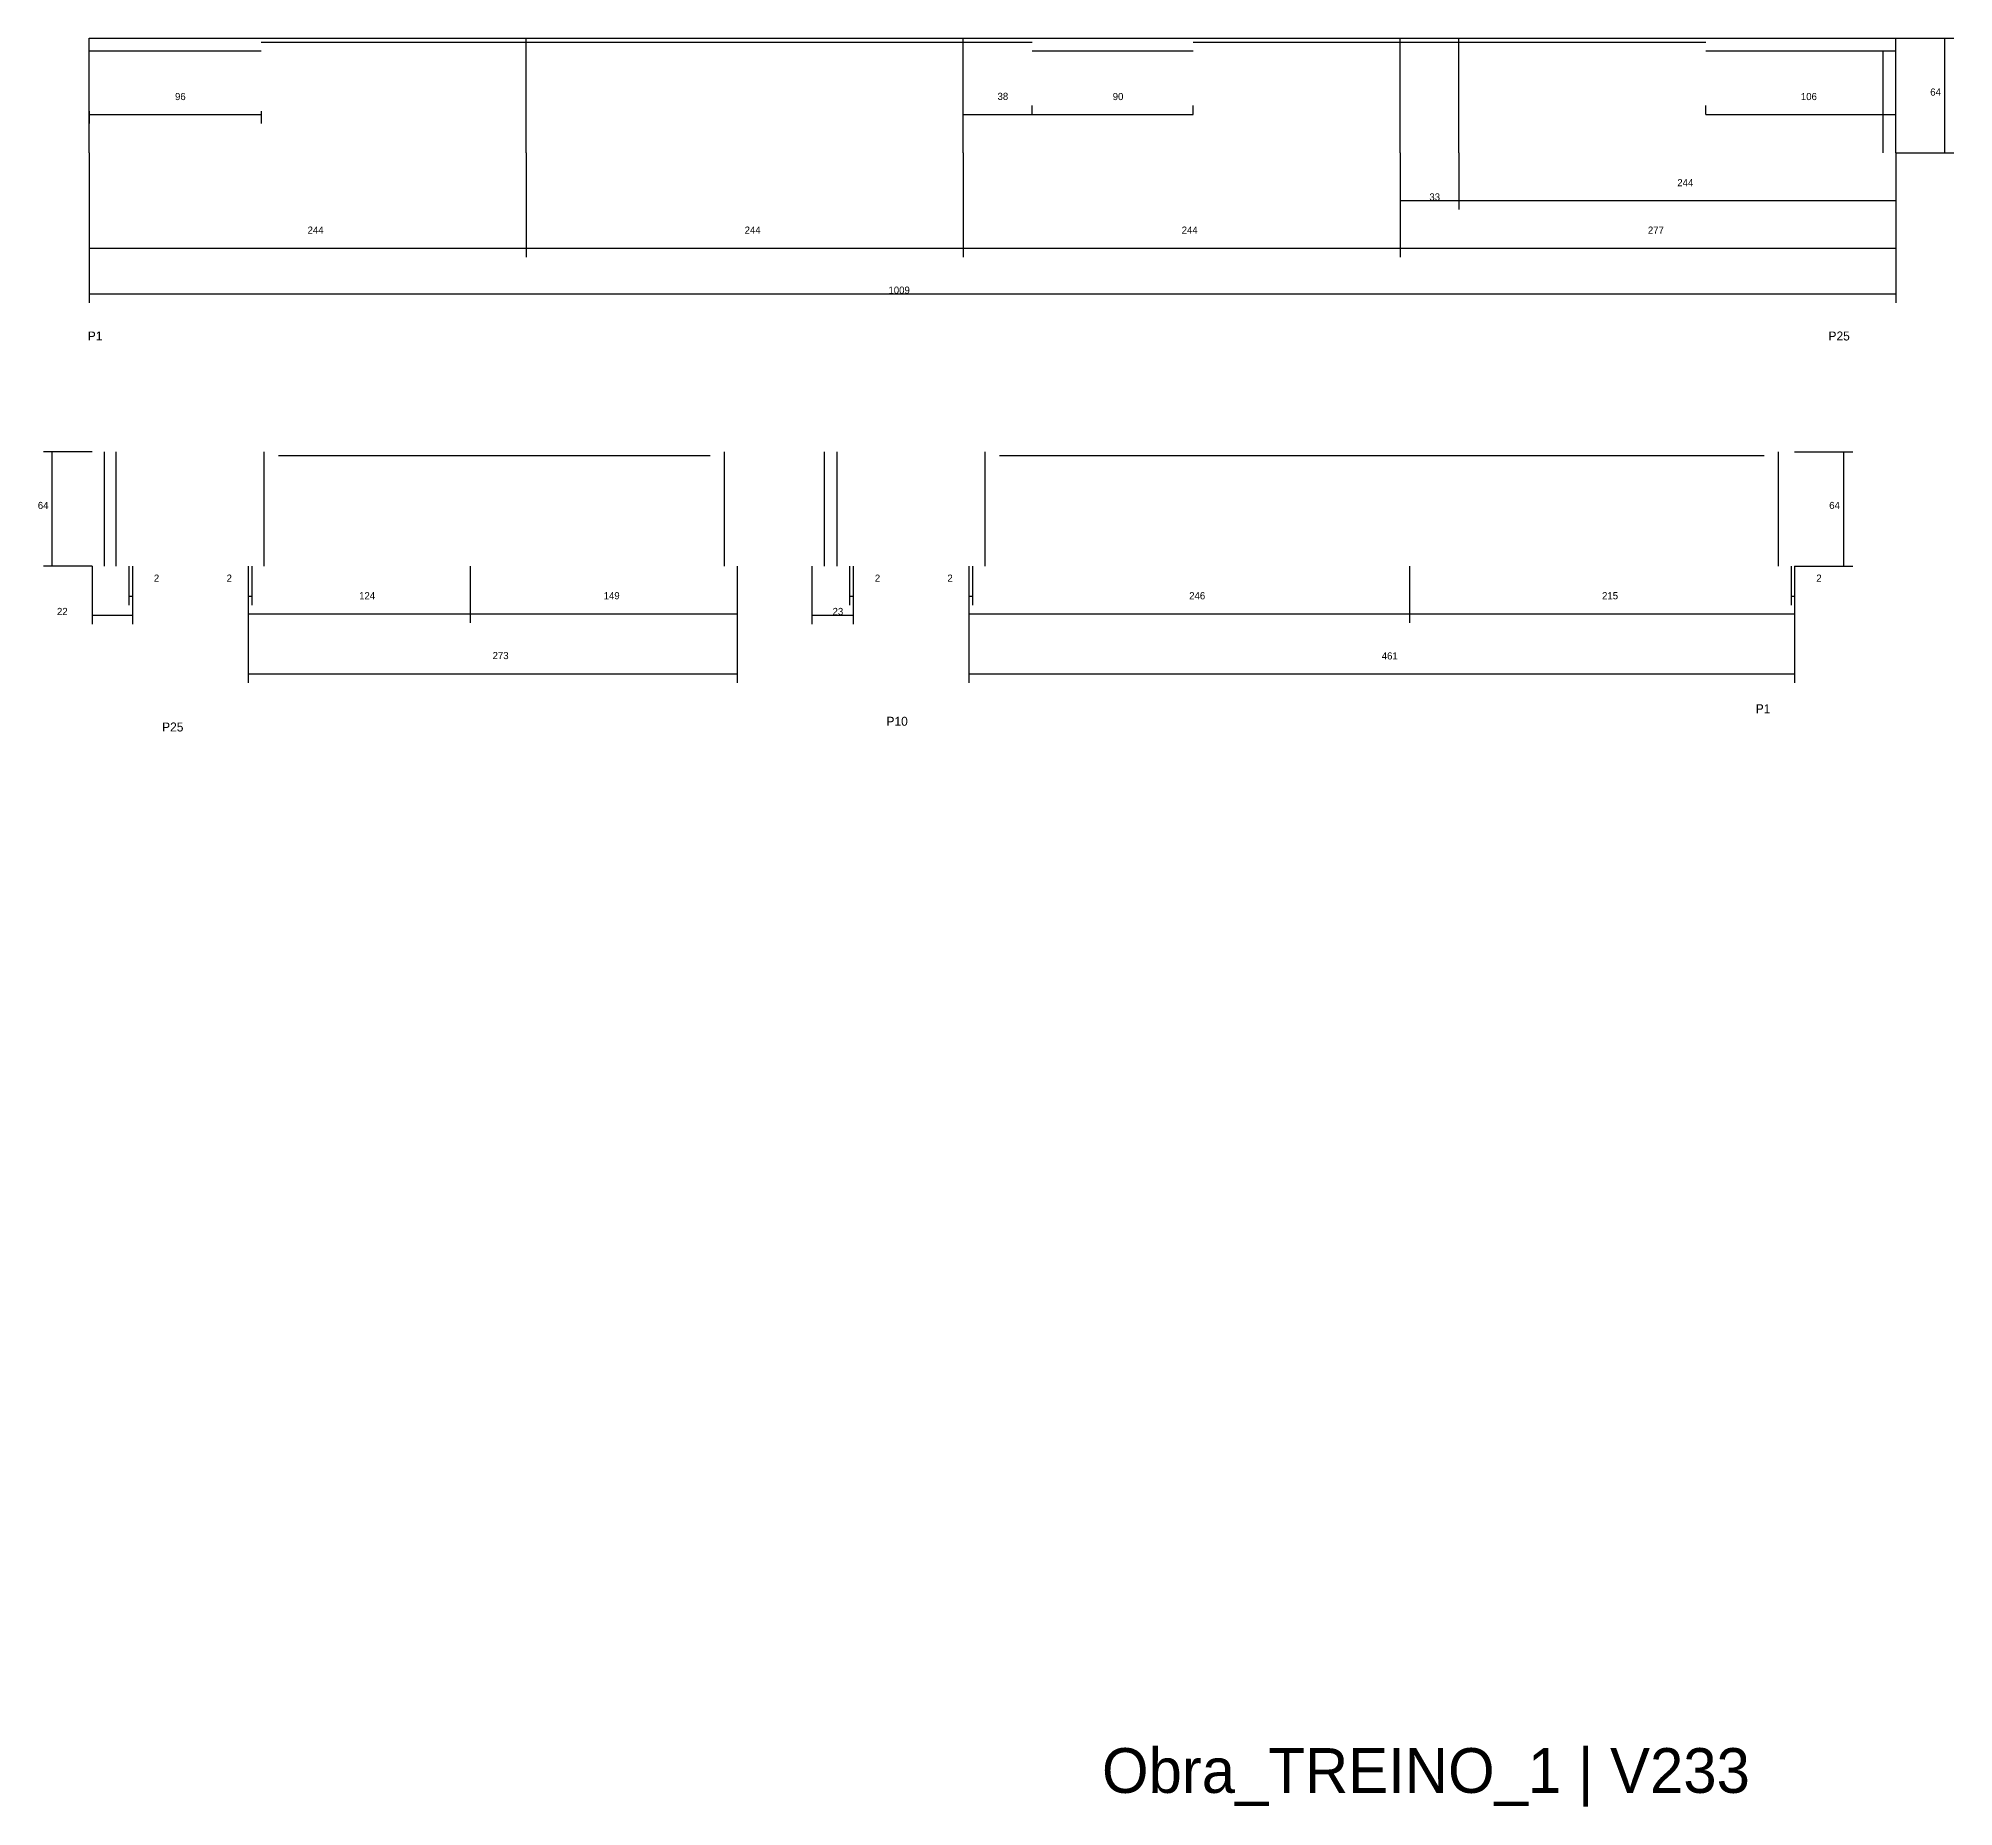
# Model space of a CAD drawing. Header units: metres. Extents: x -2848 to 21926, y -45195 to 1016.
# Drawn here: x 2606 to 3676, y -16618 to -15630 of the extents above; entities that cross this region are included whole.
import ezdxf

# ---------------------------------------------------------------- set-up
doc = ezdxf.new("R2010")
doc.units = ezdxf.units.M
for name, color, linetype in [('COTA', 241, 'Continuous'), ('LABEL_ID', 3, 'Continuous'), ('NOMENCLATURA', 7, 'Continuous'), ('Painéis', 200, 'Continuous'), ('SARR_2.2x7', 40, 'Continuous')]:
    doc.layers.add(name, color=color, linetype=linetype)

msp = doc.modelspace()

# ---------------------------------------------------------------- texts
at = {"layer": 'COTA'}
for s, p in [('96', (2682.5, -15664.9)), ('38', (3141.7, -15664.8)), ('90', (3206, -15664.9)), ('106', (3590.2, -15664.9)), ('64', (3662.4, -15662.4)), ('33', (3382.8, -15721)), ('244', (3521.2, -15713)), ('244', (2756.5, -15739.5)), ('244', (3000.5, -15739.5)), ('244', (3244.5, -15739.5)), ('277', (3504.8, -15739.5)), ('1009', (3080.8, -15773)), ('64', (2605.9, -15893.2)), ('64', (3606, -15893.2)), ('2', (2670.7, -15933.8)), ('2', (2711.3, -15933.8)), ('2', (3073.2, -15933.8)), ('2', (3113.7, -15933.8)), ('2', (3598.8, -15933.8)), ('124', (2785.3, -15943.6)), ('149', (2921.8, -15943.6)), ('246', (3248.7, -15943.6)), ('215', (3479.2, -15943.6)), ('22', (2616.6, -15952.4)), ('23', (3049.6, -15952.4)), ('273', (2859.8, -15977)), ('461', (3356.2, -15977.2))]:
    msp.add_text(s, height=4, dxfattribs=at).set_placement(p)
at = {"layer": 'LABEL_ID'}
msp.add_text('Obra_TREINO_1 | V233', height=25, dxfattribs=at).set_placement((3200, -16610))
at = {"layer": 'NOMENCLATURA'}
for s, p in [('P1', (2633.8, -15799.1)), ('P25', (3605.6, -15799.1)), ('P1', (3565, -16007.2)), ('P25', (2675.3, -16017.4)), ('P10', (3079.7, -16014.2))]:
    msp.add_text(s, height=5, dxfattribs=at).set_placement(p)

# ---------------------------------------------------------------- linework, layer by layer
at = {"layer": 'COTA'}
for p, q in [((3643.2, -15630.4), (3675.5, -15630.4)), ((3670.5, -15694.4), (3670.5, -15630.4)), ((2634.5, -15671.1), (2634.5, -15678)), ((2634.5, -15673), (2730.5, -15673)), ((2730.5, -15671.1), (2730.5, -15678)), ((3122.5, -15673), (3122.5, -15668)), ((3122.5, -15673), (3161, -15673)), ((3161, -15673), (3161, -15668)), ((3161, -15673), (3161, -15668)), ((3161, -15673), (3251, -15673)), ((3251, -15673), (3251, -15668)), ((3537.2, -15673), (3537.2, -15668)), ((3537.2, -15673), (3643.2, -15673)), ((3643.2, -15673), (3643.2, -15668)), ((2634.5, -15694.4), (2634.5, -15778)), ((2634.5, -15694.4), (2634.5, -15752.6)), ((2878.5, -15694.4), (2878.5, -15752.6)), ((2878.5, -15694.4), (2878.5, -15752.6)), ((3122.5, -15694.4), (3122.5, -15752.6)), ((3122.5, -15694.4), (3122.5, -15752.6)), ((3366.5, -15694.4), (3366.5, -15752.6)), ((3366.5, -15694.4), (3366.5, -15752.6)), ((3366.5, -15694.4), (3366.5, -15726)), ((3399.2, -15694.4), (3399.2, -15726)), ((3399.2, -15694.4), (3399.2, -15726)), ((3643.2, -15694.4), (3643.2, -15752.6)), ((3643.2, -15694.4), (3643.2, -15778)), ((3643.2, -15694.4), (3675.5, -15694.4)), ((3643.2, -15694.4), (3643.2, -15726)), ((3366.5, -15721), (3399.2, -15721)), ((3399.2, -15721), (3643.2, -15721)), ((2634.5, -15747.6), (2878.5, -15747.6)), ((2878.5, -15747.6), (3122.5, -15747.6)), ((3122.5, -15747.6), (3366.5, -15747.6)), ((3366.5, -15747.6), (3643.2, -15747.6)), ((2634.5, -15773), (3643.2, -15773)), ((2636.2, -15861.2), (2609, -15861.2)), ((2614, -15925.2), (2614, -15861.2)), ((3586.7, -15861.2), (3619.1, -15861.2)), ((3614.1, -15925.2), (3614.1, -15861.2)), ((2636.2, -15925.2), (2609, -15925.2)), ((2636.2, -15925.2), (2636.2, -15957.4)), ((2656.7, -15925.2), (2656.7, -15946.8)), ((2658.7, -15925.2), (2658.7, -15957.4)), ((2658.7, -15925.2), (2658.7, -15946.8)), ((2723.3, -15925.2), (2723.3, -15956.7)), ((2723.3, -15925.2), (2723.3, -15990.3)), ((2723.3, -15925.2), (2723.3, -15946.8)), ((2725.3, -15925.2), (2725.3, -15946.8)), ((2847.3, -15925.2), (2847.3, -15956.7)), ((2847.3, -15925.2), (2847.3, -15956.7)), ((2996.3, -15925.2), (2996.3, -15956.7)), ((2996.3, -15925.2), (2996.3, -15990.3)), ((3038.1, -15925.2), (3038.1, -15957.4)), ((3059.1, -15925.2), (3059.1, -15946.8)), ((3061.1, -15925.2), (3061.1, -15957.4)), ((3061.1, -15925.2), (3061.1, -15946.8)), ((3125.7, -15925.2), (3125.7, -15956.7)), ((3125.7, -15925.2), (3125.7, -15990.3)), ((3125.7, -15925.2), (3125.7, -15946.8)), ((3127.7, -15925.2), (3127.7, -15946.8)), ((3371.7, -15925.2), (3371.7, -15956.7)), ((3371.7, -15925.2), (3371.7, -15956.7)), ((3584.7, -15925.2), (3584.7, -15946.8)), ((3586.7, -15925.2), (3586.7, -15956.7)), ((3586.7, -15925.2), (3586.7, -15990.3)), ((3586.7, -15925.2), (3586.7, -15946.8)), ((3586.7, -15925.2), (3619.1, -15925.2)), ((2656.7, -15941.8), (2658.7, -15941.8)), ((2723.3, -15941.8), (2725.3, -15941.8)), ((3059.1, -15941.8), (3061.1, -15941.8)), ((3125.7, -15941.8), (3127.7, -15941.8)), ((3584.7, -15941.8), (3586.7, -15941.8)), ((2636.2, -15952.4), (2658.7, -15952.4)), ((2723.3, -15951.7), (2847.3, -15951.7)), ((2847.3, -15951.7), (2996.3, -15951.7)), ((3038.1, -15952.4), (3061.1, -15952.4)), ((3125.7, -15951.7), (3371.7, -15951.7)), ((3371.7, -15951.7), (3586.7, -15951.7)), ((2723.3, -15985.3), (2996.3, -15985.3)), ((3125.7, -15985.3), (3586.7, -15985.3))]:
    msp.add_line(p, q, dxfattribs=at)
at = {"layer": 'Painéis'}
for p, q in [((2634.5, -15630.4), (3643.2, -15630.4)), ((2634.5, -15694.4), (2634.5, -15630.4)), ((2878.5, -15694.4), (2878.5, -15630.4)), ((3122.5, -15694.4), (3122.5, -15630.4)), ((3366.5, -15694.4), (3366.5, -15630.4)), ((3399.2, -15694.4), (3399.2, -15630.4)), ((3643.2, -15694.4), (3643.2, -15630.4))]:
    msp.add_line(p, q, dxfattribs=at)
at = {"layer": 'SARR_2.2x7'}
for p, q in [((2730.5, -15632.6), (2878.5, -15632.6)), ((2878.5, -15632.6), (3122.5, -15632.6)), ((3122.5, -15632.6), (3161, -15632.6)), ((3251, -15632.6), (3366.5, -15632.6)), ((3366.5, -15632.6), (3537.2, -15632.6)), ((2634.5, -15637.4), (2730.5, -15637.4)), ((3161, -15637.4), (3251, -15637.4)), ((3537.2, -15637.4), (3643.2, -15637.4)), ((3636.2, -15694.4), (3636.2, -15637.4)), ((2643.2, -15925.2), (2643.2, -15861.2)), ((2649.7, -15925.2), (2649.7, -15861.2)), ((2732.3, -15925.2), (2732.3, -15861.2)), ((2740.3, -15863.4), (2847.3, -15863.4)), ((2847.3, -15863.4), (2981.3, -15863.4)), ((2989.3, -15925.2), (2989.3, -15861.2)), ((3045.1, -15925.2), (3045.1, -15861.2)), ((3052.1, -15925.2), (3052.1, -15861.2)), ((3134.7, -15925.2), (3134.7, -15861.2)), ((3142.7, -15863.4), (3371.7, -15863.4)), ((3371.7, -15863.4), (3569.7, -15863.4)), ((3577.7, -15925.2), (3577.7, -15861.2))]:
    msp.add_line(p, q, dxfattribs=at)

msp.set_redraw_order([(e.dxf.handle, doc.entitydb.next_handle()) for e in msp.query("TEXT MTEXT ATTDEF DIMENSION ARC_DIMENSION")])  # texts and dimensions are drawn at this point

doc.saveas('drawing.dxf')
